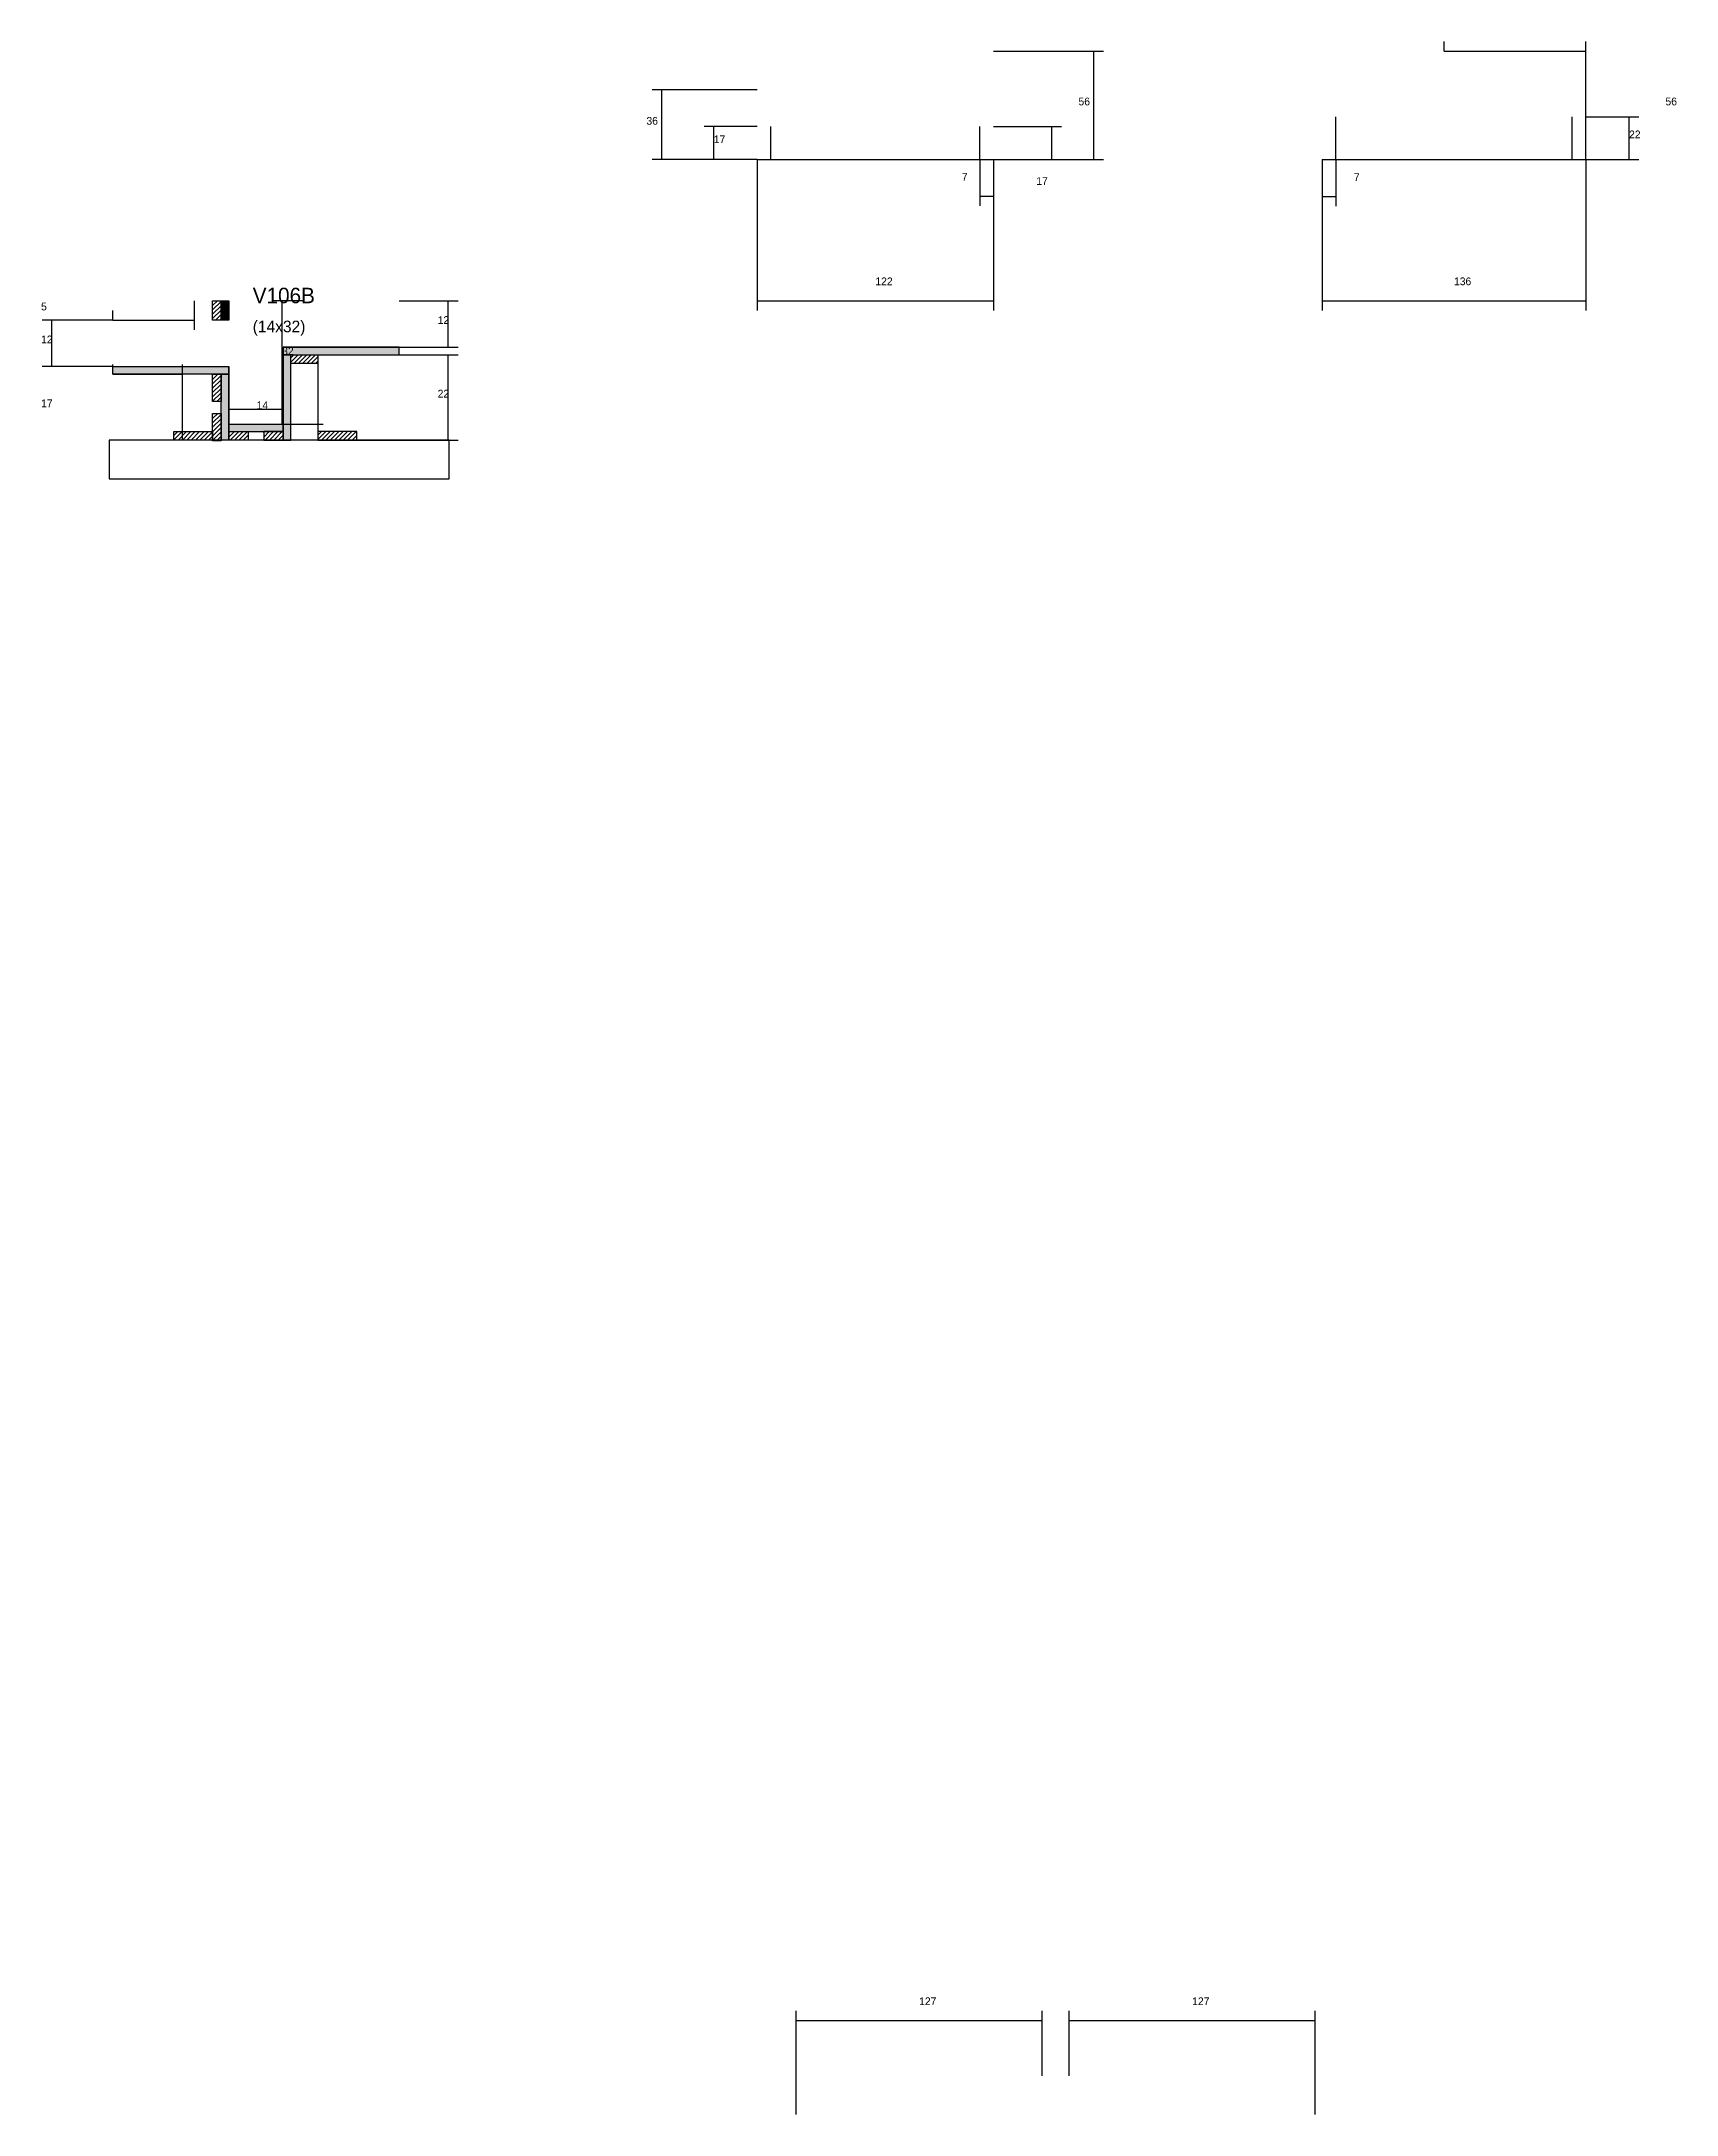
# Model space of a CAD drawing. Header units: metres. Extents: x -65046 to 21926, y -45195 to 1016.
# Drawn here: x 3091 to 3935, y -44930 to -43860 of the extents above; entities that cross this region are included whole.
import ezdxf

# ---------------------------------------------------------------- set-up
doc = ezdxf.new("R2010")
doc.units = ezdxf.units.M
for name, color, linetype in [('COTA', 241, 'Continuous'), ('Hachura', 253, 'Continuous'), ('Madeira', 126, 'Continuous'), ('Painéis', 200, 'Continuous'), ('SARR_2.2x7', 40, 'Continuous'), ('Texto Seção', 7, 'Continuous')]:
    doc.layers.add(name, color=color, linetype=linetype)

msp = doc.modelspace()

# ---------------------------------------------------------------- texts
at = {"layer": 'COTA'}
for s, p in [('56', (3626.4, -43892.8)), ('56', (3929.5, -43892.8)), ('36', (3403.3, -43902.8)), ('17', (3438.1, -43912.3)), ('22', (3910.7, -43909.8)), ('7', (3566.2, -43931.7)), ('17', (3604.6, -43933.9)), ('7', (3768.6, -43931.9)), ('122', (3521.5, -43985.7)), ('136', (3820.3, -43985.7)), ('5', (3090.7, -43998.7)), ('12', (3295.5, -44005.7)), ('12', (3090.7, -44015.7)), ('32', (3215.2, -44021.7)), ('17', (3090.7, -44048.7)), ('14', (3202, -44049.7)), ('22', (3295.5, -44043.7)), ('127', (3544.1, -44874)), ('127', (3685.1, -44874))]:
    msp.add_text(s, height=4, dxfattribs=at).set_placement(p)
at = {"layer": 'Texto Seção'}
for s, height, p in [('V106B', 8, (3200, -43995)), ('(14x32)', 6, (3200, -44010))]:
    msp.add_text(s, height=height, dxfattribs=at).set_placement(p)

# ---------------------------------------------------------------- hatches: boundary and pattern name
at = {"layer": 'Hachura'}
h = msp.add_hatch(dxfattribs=at)
h.set_pattern_fill('ANSI31', scale=0.5)
h.paths.add_polyline_path([(3183.7, -44003.7), (3179.3, -44003.7), (3179.3, -44003.7), (3179.3, -43993.7), (3179.3, -43993.7), (3183.7, -43993.7), (3183.7, -43993.7), (3183.7, -44003.7)])
h = msp.add_hatch(color=8, dxfattribs=at)
h.dxf.hatch_style = 1
h.paths.add_polyline_path([(3187.7, -43993.7), (3183.7, -43993.7), (3183.7, -43993.7), (3183.7, -44003.7), (3183.7, -44003.7), (3187.7, -44003.7), (3187.7, -44003.7), (3187.7, -43993.7)])
h = msp.add_hatch(color=8, dxfattribs=at)
h.dxf.hatch_style = 1
h.paths.add_polyline_path([(3275.7, -44021.7), (3275.7, -44017.7), (3275.7, -44017.7), (3215.7, -44017.7), (3215.7, -44017.7), (3215.7, -44021.7), (3215.7, -44021.7), (3275.7, -44021.7)])
h = msp.add_hatch(color=8, dxfattribs=at)
h.dxf.hatch_style = 1
h.paths.add_polyline_path([(3219.7, -44021.7), (3215.7, -44021.7), (3215.7, -44021.7), (3215.7, -44065.7), (3215.7, -44065.7), (3219.7, -44065.7), (3219.7, -44065.7), (3219.7, -44021.7)])
h = msp.add_hatch(dxfattribs=at)
h.set_pattern_fill('ANSI31', scale=0.5)
h.paths.add_polyline_path([(3219.7, -44026.1), (3219.7, -44021.7), (3219.7, -44021.7), (3233.7, -44021.7), (3233.7, -44021.7), (3233.7, -44026.1), (3233.7, -44026.1), (3219.7, -44026.1)])
h = msp.add_hatch(color=8, dxfattribs=at)
h.dxf.hatch_style = 1
h.paths.add_polyline_path([(3127.7, -44031.7), (3127.7, -44027.7), (3127.7, -44027.7), (3187.7, -44027.7), (3187.7, -44027.7), (3187.7, -44031.7), (3187.7, -44031.7), (3127.7, -44031.7)])
h = msp.add_hatch(dxfattribs=at)
h.set_pattern_fill('ANSI31', scale=0.5)
h.paths.add_polyline_path([(3183.7, -44045.7), (3179.3, -44045.7), (3179.3, -44045.7), (3179.3, -44031.7), (3179.3, -44031.7), (3183.7, -44031.7), (3183.7, -44031.7), (3183.7, -44045.7)])
h = msp.add_hatch(color=8, dxfattribs=at)
h.dxf.hatch_style = 1
h.paths.add_polyline_path([(3183.7, -44065.7), (3187.7, -44065.7), (3187.7, -44031.7), (3183.7, -44031.7)])
h = msp.add_hatch(dxfattribs=at)
h.set_pattern_fill('ANSI31', scale=0.5)
h.paths.add_polyline_path([(3183.7, -44066), (3179.3, -44066), (3179.3, -44066), (3179.3, -44052), (3179.3, -44052), (3183.7, -44052), (3183.7, -44052), (3183.7, -44066)])
h = msp.add_hatch(color=8, dxfattribs=at)
h.dxf.hatch_style = 1
h.paths.add_polyline_path([(3215.7, -44061.3), (3215.7, -44057.7), (3215.7, -44057.7), (3187.7, -44057.7), (3187.7, -44057.7), (3187.7, -44061.3), (3187.7, -44061.3), (3215.7, -44061.3)])
h = msp.add_hatch(dxfattribs=at)
h.set_pattern_fill('ANSI31', scale=0.5)
h.paths.add_polyline_path([(3159.3, -44065.7), (3159.3, -44061.3), (3159.3, -44061.3), (3179.3, -44061.3), (3179.3, -44061.3), (3179.3, -44065.7), (3179.3, -44065.7), (3159.3, -44065.7)])
h = msp.add_hatch(dxfattribs=at)
h.set_pattern_fill('ANSI31', scale=0.5)
h.paths.add_polyline_path([(3187.7, -44065.7), (3187.7, -44061.3), (3187.7, -44061.3), (3197.7, -44061.3), (3197.7, -44061.3), (3197.7, -44065.7), (3197.7, -44065.7), (3187.7, -44065.7)])
h = msp.add_hatch(dxfattribs=at)
h.set_pattern_fill('ANSI31', scale=0.5)
h.paths.add_polyline_path([(3215.7, -44065.7), (3215.7, -44061.3), (3215.7, -44061.3), (3205.7, -44061.3), (3205.7, -44061.3), (3205.7, -44065.7), (3205.7, -44065.7), (3215.7, -44065.7)])
h = msp.add_hatch(dxfattribs=at)
h.set_pattern_fill('ANSI31', scale=0.5)
h.paths.add_polyline_path([(3253.7, -44065.7), (3253.7, -44061.3), (3253.7, -44061.3), (3233.7, -44061.3), (3233.7, -44061.3), (3233.7, -44065.7), (3233.7, -44065.7), (3253.7, -44065.7)])

# ---------------------------------------------------------------- linework, layer by layer
at = {"layer": 'COTA'}
for p, q in [((3582.5, -43864.8), (3639.4, -43864.8)), ((3634.4, -43920.8), (3634.4, -43864.8)), ((3815.3, -43864.8), (3815.3, -43859.8)), ((3815.3, -43864.8), (3888.3, -43864.8)), ((3888.3, -43920.8), (3888.3, -43859.8)), ((3460.5, -43884.8), (3406.3, -43884.8)), ((3411.3, -43920.8), (3411.3, -43884.8)), ((3460.5, -43903.8), (3433.1, -43903.8)), ((3438.1, -43920.8), (3438.1, -43903.8)), ((3582.5, -43903.8), (3617.6, -43903.8)), ((3612.6, -43920.8), (3612.6, -43903.8)), ((3888.3, -43898.8), (3915.7, -43898.8)), ((3910.7, -43920.8), (3910.7, -43898.8)), ((3460.5, -43920.8), (3406.3, -43920.8)), ((3460.5, -43920.8), (3433.1, -43920.8)), ((3460.5, -43920.8), (3460.5, -43998.7)), ((3575.5, -43920.8), (3575.5, -43944.7)), ((3582.5, -43920.8), (3582.5, -43998.7)), ((3582.5, -43920.8), (3582.5, -43944.7)), ((3582.5, -43920.8), (3617.6, -43920.8)), ((3582.5, -43920.8), (3639.4, -43920.8)), ((3752.3, -43920.8), (3752.3, -43998.7)), ((3752.3, -43920.8), (3752.3, -43944.9)), ((3759.3, -43920.8), (3759.3, -43944.9)), ((3888.3, -43920.8), (3888.3, -43998.7)), ((3888.3, -43920.8), (3915.7, -43920.8)), ((3575.5, -43939.7), (3582.5, -43939.7)), ((3752.3, -43939.9), (3759.3, -43939.9)), ((3169.7, -43993.7), (3169.7, -44008.7)), ((3226.7, -43993.7), (3210.2, -43993.7)), ((3215.2, -44057.7), (3215.2, -43993.7)), ((3275.7, -43993.7), (3306, -43993.7)), ((3301, -44017.7), (3301, -43993.7)), ((3460.5, -43993.7), (3582.5, -43993.7)), ((3752.3, -43993.7), (3888.3, -43993.7)), ((3127.7, -44003.7), (3091.2, -44003.7)), ((3096.2, -44027.7), (3096.2, -44003.7)), ((3127.7, -44003.7), (3127.7, -43998.7)), ((3127.7, -44003.7), (3169.7, -44003.7)), ((3127.7, -44031.7), (3127.7, -44026.7)), ((3163.7, -44065.7), (3163.7, -44026.7)), ((3275.7, -44017.7), (3306, -44017.7)), ((3275.7, -44021.7), (3306, -44021.7)), ((3301, -44065.7), (3301, -44021.7)), ((3127.7, -44027.7), (3091.2, -44027.7)), ((3127.7, -44031.7), (3163.7, -44031.7)), ((3187.7, -44065.7), (3187.7, -44044.7)), ((3215.7, -44065.7), (3215.7, -44044.7)), ((3187.7, -44049.7), (3215.7, -44049.7)), ((3236.3, -44057.7), (3210.2, -44057.7)), ((3249.3, -44065.7), (3306, -44065.7)), ((3480.6, -44930.5), (3480.6, -44877)), ((3480.6, -44882), (3607.6, -44882)), ((3607.6, -44910.5), (3607.6, -44877)), ((3621.6, -44910.5), (3621.6, -44877)), ((3621.6, -44882), (3748.6, -44882)), ((3748.6, -44930.5), (3748.6, -44877))]:
    msp.add_line(p, q, dxfattribs=at)
at = {"layer": 'Madeira'}
for points in [[(3183.7, -44003.7), (3179.3, -44003.7), (3179.3, -43993.7), (3183.7, -43993.7)], [(3219.7, -44026.1), (3219.7, -44021.7), (3233.7, -44021.7), (3233.7, -44026.1)], [(3219.7, -44021.7), (3233.7, -44021.7), (3233.7, -44065.7), (3219.7, -44065.7)], [(3183.7, -44045.7), (3179.3, -44045.7), (3179.3, -44031.7), (3183.7, -44031.7)], [(3183.7, -44066), (3179.3, -44066), (3179.3, -44052), (3183.7, -44052)], [(3125.8, -44085.7), (3301.4, -44085.7), (3301.4, -44065.7), (3125.8, -44065.7)], [(3159.3, -44065.7), (3159.3, -44061.3), (3179.3, -44061.3), (3179.3, -44065.7)], [(3187.7, -44065.7), (3187.7, -44061.3), (3197.7, -44061.3), (3197.7, -44065.7)], [(3215.7, -44065.7), (3215.7, -44061.3), (3205.7, -44061.3), (3205.7, -44065.7)], [(3253.7, -44065.7), (3253.7, -44061.3), (3233.7, -44061.3), (3233.7, -44065.7)]]:
    msp.add_lwpolyline(points, close=True, dxfattribs=at)
at = {"layer": 'Painéis'}
for p, q in [((3460.5, -43920.8), (3582.5, -43920.8)), ((3752.3, -43920.8), (3888.3, -43920.8)), ((3187.7, -44003.7), (3187.7, -43993.7)), ((3215.7, -44017.7), (3275.7, -44017.7)), ((3215.7, -44021.7), (3215.7, -44017.7)), ((3215.7, -44065.7), (3215.7, -44021.7)), ((3275.7, -44021.7), (3275.7, -44017.7)), ((3127.7, -44027.7), (3187.7, -44027.7)), ((3127.7, -44031.7), (3127.7, -44027.7)), ((3187.7, -44031.7), (3187.7, -44027.7)), ((3187.7, -44065.7), (3187.7, -44031.7))]:
    msp.add_line(p, q, dxfattribs=at)
for points in [[(3183.7, -43993.7), (3187.7, -43993.7), (3187.7, -44003.7), (3183.7, -44003.7)], [(3275.7, -44021.7), (3275.7, -44017.7), (3215.7, -44017.7), (3215.7, -44021.7)], [(3219.7, -44021.7), (3215.7, -44021.7), (3215.7, -44065.7), (3219.7, -44065.7)], [(3127.7, -44031.7), (3127.7, -44027.7), (3187.7, -44027.7), (3187.7, -44031.7)], [(3183.7, -44031.7), (3187.7, -44031.7), (3187.7, -44065.7), (3183.7, -44065.7)], [(3215.7, -44061.3), (3215.7, -44057.7), (3187.7, -44057.7), (3187.7, -44061.3)]]:
    msp.add_lwpolyline(points, close=True, dxfattribs=at)
at = {"layer": 'SARR_2.2x7'}
for p, q in [((3467.5, -43920.8), (3467.5, -43903.8)), ((3575.5, -43920.8), (3575.5, -43903.8)), ((3759.3, -43920.8), (3759.3, -43898.8)), ((3881.3, -43920.8), (3881.3, -43898.8))]:
    msp.add_line(p, q, dxfattribs=at)

msp.set_redraw_order([(e.dxf.handle, doc.entitydb.next_handle()) for e in msp.query("TEXT MTEXT ATTDEF DIMENSION ARC_DIMENSION")])  # texts and dimensions are drawn at this point

doc.saveas('drawing.dxf')
